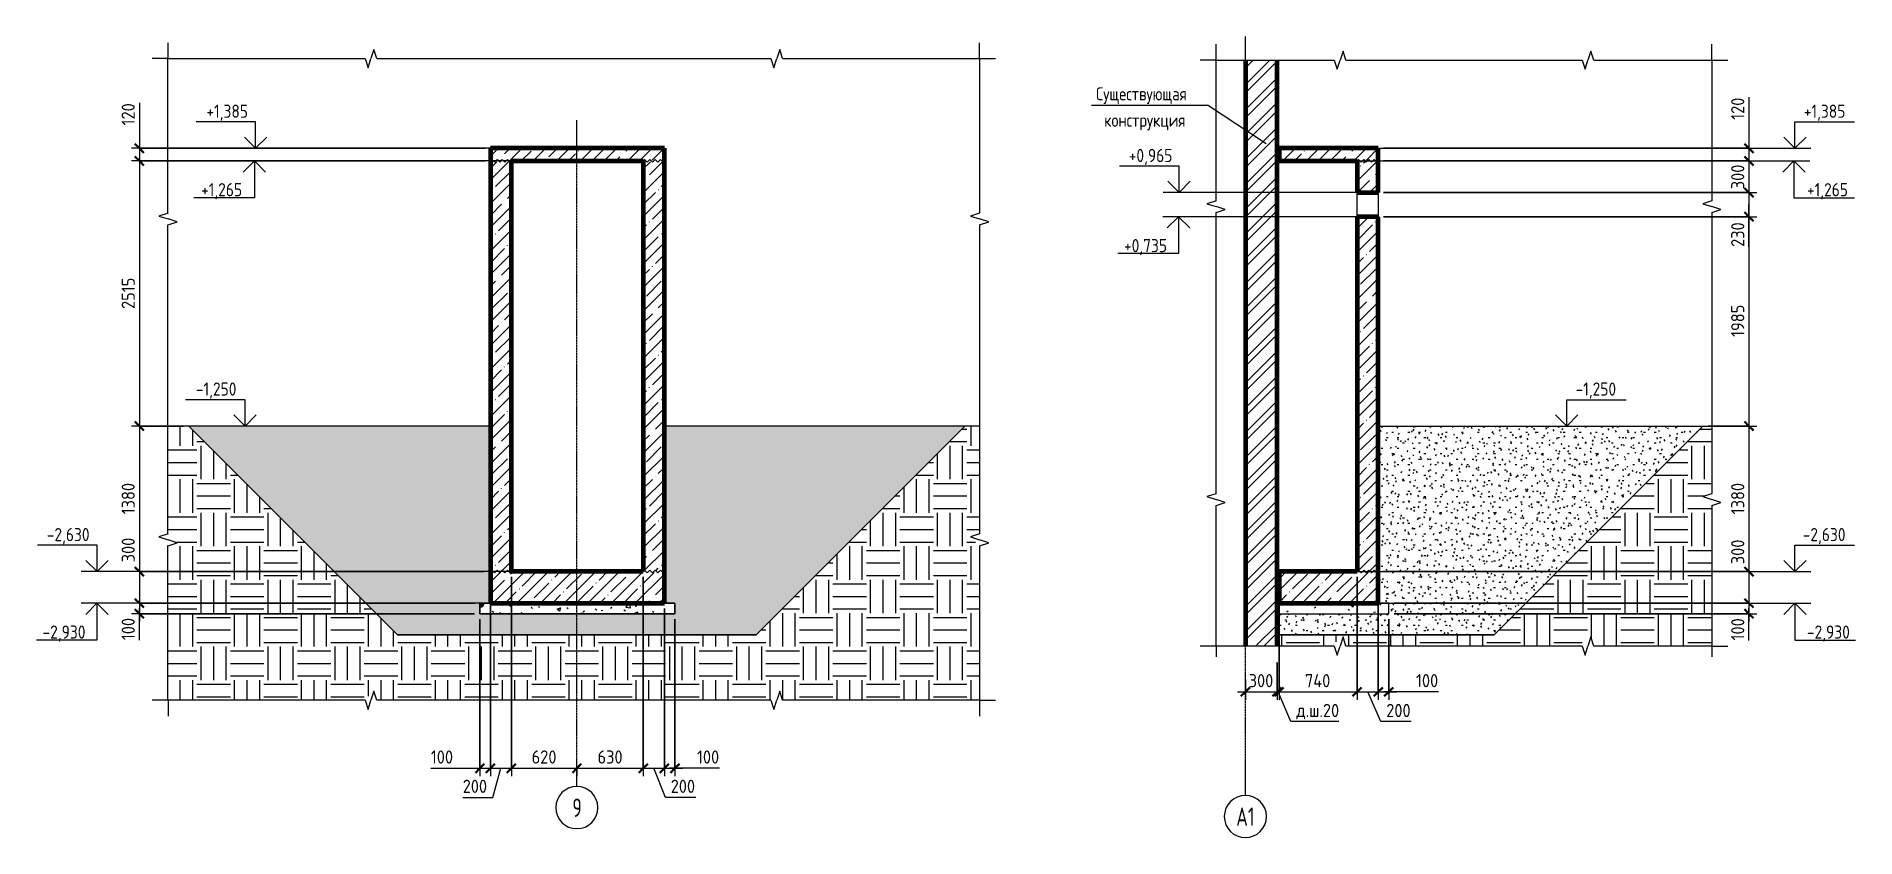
# Model space of a CAD drawing. Header units: millimetres. Extents: x 30199 to 69236, y -5153 to 33423.
# Drawn here: x 35427 to 52683, y -5153 to 2445 of the extents above; entities that cross this region are included whole.
import ezdxf

# ---------------------------------------------------------------- set-up
doc = ezdxf.new("R2010")
doc.units = ezdxf.units.MM
doc.linetypes.add('02 Штрихпунктирная _20 мм_', pattern=[25, 20, -2.5, 0, -2.5])
for name, color, linetype, lineweight in [('AA_Dim', 7, 'Continuous', 9), ('AA_Dim-50', 7, 'Continuous', 9), ('AA_Linii', 7, 'Continuous', 9), ('AA_Oformlenie', 7, 'Continuous', 9), ('AA_Vinoska', 7, 'Continuous', 9), ('AA_Visotnaya otmetka', 7, 'Continuous', 9), ('AF_Okno', 7, 'Continuous', 20), ('AF_Perekritie', 7, 'Continuous', 60), ('AF_Perekritie_Опалубка', 253, 'Continuous', 20), ('AF_Pokritie', 7, 'Continuous', 9), ('AF_Stena', 7, 'Continuous', 60), ('AF_Stena_Опалубка', 253, 'Continuous', 20), ('KR_Fundament', 7, 'Continuous', 20), ('Оси', 7, 'Continuous', 9)]:
    doc.layers.add(name, color=color, linetype=linetype, lineweight=lineweight)
doc.styles.add('GOST Common_1', font='GOST Common.ttf', dxfattribs={"width": 0.85, "height": 125})
doc.styles.add('ISOCPEUR_5', font='isocpeur.ttf', dxfattribs={"width": 0.7, "height": 175})
doc.styles.add('ISOCPEUR_6', font='isocpeur.ttf', dxfattribs={"width": 0.85, "height": 125})
doc.styles.add('ISOCPEUR_7', font='isocpeur.ttf', dxfattribs={"width": 0.9, "height": 125})
doc.dimstyles.new('00_Точн_3_знака__прозр__2', dxfattribs={"dimscale": 304.8, "dimtxt": 124.497647, "dimasz": 0.278871, "dimexe": 0.246063, "dimexo": 0.164042, "dimgap": 0.016404, "dimtad": 1, "dimdec": 3, "dimrnd": 0.001, "dimdsep": 46, "dimtxsty": 'ISOCPEUR_7', "dimblk1": 'OBLIQUE', "dimblk2": 'OBLIQUE', "dimsah": 1, "dimcen": 0.09, "dimdle": 0.246063, "dimazin": 0, "dimtfac": 1, "dimtdec": 4, "dimtix": 1, "dimtmove": 1, "dimatfit": 3, "dimfxl": 1, "dimtvp": 1, "dimtolj": 1, "dimtzin": 0, "dimlwd": 18, "dimlwe": 18, "dimarcsym": 2})
doc.dimstyles.new('00_Точн_3_знака__прозр__3', dxfattribs={"dimscale": 304.8, "dimtxt": 124.497647, "dimasz": 0.278871, "dimexe": 0.246063, "dimexo": 0.164042, "dimgap": 0.016404, "dimtad": 1, "dimdec": 3, "dimrnd": 0.001, "dimdsep": 46, "dimtxsty": 'ISOCPEUR_7', "dimblk1": 'OBLIQUE', "dimblk2": 'OBLIQUE', "dimsah": 1, "dimcen": 0.09, "dimdle": 0.246063, "dimazin": 0, "dimtfac": 1, "dimtdec": 4, "dimtix": 1, "dimtmove": 0, "dimatfit": 3, "dimfxl": 1, "dimtvp": 1, "dimtolj": 1, "dimtzin": 0, "dimlwd": 18, "dimlwe": 18, "dimarcsym": 2})
pattern_1 = [(45, (37902.39, 825), (-112.253, 112.253), []), (45, (38014.64, 825), (-112.253, 112.253), [198.438, -39.688, 1.676, -38.011])]
pattern_2 = [(45, (49503.14, 825), (-112.253, 112.253), []), (45, (49615.39, 825), (-112.253, 112.253), [198.438, -39.688, 1.676, -38.011])]

msp = doc.modelspace()

# ---------------------------------------------------------------- texts
at = {"layer": 'AA_Vinoska', "char_height": 125, "attachment_point": 1, "style": 'GOST Common_1'}
for s, insert, width in [('Существующая', (45478.5673, 1963.1534), 1219.767531), ('конструкция', (45555.9173, 1713.1534), 1032.373078)]:
    msp.add_mtext(s, dxfattribs=dict(at, insert=insert, width=width))
at = {"layer": 'AA_Visotnaya otmetka', "char_height": 125, "attachment_point": 1, "line_spacing_factor": 1.149209, "style": 'ISOCPEUR_6'}
for s, insert, width in [('+1,385', (37040.3239, 1798.307), 458.61918), ('+1,385', (52191.6597, 1798.307), 458.61918), ('+0,965', (45788.7517, 1378.3066), 484.01503), ('+1,265', (36989.8584, 1053.8884), 458.61918), ('+1,265', (52221.6483, 1053.8884), 458.61918), ('+0,735', (45743.6951, 523.888), 484.01503), ('-1,250', (36940.2695, -836.693), 458.61918), ('-1,250', (50026.5271, -836.693), 458.61918), ('-2,630', (35526.0569, -2216.693), 484.01503), ('-2,630', (52181.0781, -2216.693), 484.01503), ('-2,930', (35485.7089, -3141.1116), 484.01503), ('-2,930', (52221.0781, -3141.1116), 484.01503)]:
    msp.add_mtext(s, dxfattribs=dict(at, insert=insert, width=width))
at = {"layer": 'Оси', "char_height": 175, "attachment_point": 1, "style": 'ISOCPEUR_5'}
for s, insert, width in [('\\fISOCPEUR|b0|i0|c204|p34|;\\W.7;9', (40510.7661, -4782.135), 103.818531), ('\\fISOCPEUR|b0|i0|c204|p34|;\\W.7;А', (46807.8911, -4866.676), 134.6835), ('\\fISOCPEUR|b0|i0|c204|p34|;\\W.7;1', (46919.0161, -4866.676), 75.759469)]:
    msp.add_mtext(s, dxfattribs=dict(at, insert=insert, width=width))

# ---------------------------------------------------------------- blocks, each defined once
blk = doc.blocks.new('Последовательность узлов - 3мм масшт20 маскировка-904226-1-1 Опалубка')
at = {"layer": 'AA_Oformlenie'}
for p, q in [((32635, 1265), (32648, 1277)), ((32673, 1252), (32648, 1277)), ((32685, 1265), (32673, 1252)), ((32685, 1265), (32698, 1277)), ((32723, 1252), (32698, 1277)), ((32735, 1265), (32723, 1252)), ((32735, 1265), (32748, 1277)), ((32773, 1252), (32748, 1277)), ((32785, 1265), (32773, 1252)), ((32785, 1265), (32798, 1277)), ((32823, 1252), (32798, 1277)), ((32835, 1265), (32823, 1252))]:
    blk.add_line(p, q, dxfattribs=at)
blk = doc.blocks.new('011_Прямоугольник обрыва _ЭлУзла_ - 011_Прямоугольник обрыва _ЭлУзла_-4150261-1-1 Опалубка')
at = {"layer": 'AA_Oformlenie'}
for p, q in [((28127, 770), (28127, 2235)), ((28127, 2235), (29997, 2235)), ((30108, 2235), (33846, 2235)), ((33957, 2235), (35825, 2235)), ((35825, 2235), (35825, 770)), ((28127, -2273), (28127, 659)), ((35825, 659), (35825, -2273)), ((28127, -3851), (28127, -2384)), ((35825, -2384), (35825, -3851)), ((29997, -3851), (28127, -3851)), ((33846, -3851), (30108, -3851)), ((35825, -3851), (33957, -3851))]:
    blk.add_line(p, q, dxfattribs=at)
blk = doc.blocks.new('231_Отверстие прямоугольное в стене _Окно_Стена_ - Отверстие прямоугольное с обрамлением-4175905-2-2 Опалубка')
at = {"layer": 'AF_Okno', "lineweight": 9}
for p, q in [((32205, 919), (32205, 935)), ((32205, 735), (32205, 919)), ((32405, 947), (32405, 965))]:
    blk.add_line(p, q, dxfattribs=at)
blk = doc.blocks.new('Последовательность узлов - 3мм масшт20 маскировка-904226-2-2 Опалубка')
at = {"layer": 'AA_Oformlenie'}
for p, q in [((32205, 1265), (32217, 1277)), ((32217, 1277), (32242, 1252)), ((32255, 1265), (32242, 1252)), ((32255, 1265), (32267, 1277)), ((32267, 1277), (32292, 1252)), ((32305, 1265), (32292, 1252)), ((32305, 1265), (32317, 1277)), ((32317, 1277), (32342, 1252)), ((32355, 1265), (32342, 1252)), ((32355, 1265), (32367, 1277)), ((32367, 1277), (32392, 1252)), ((32405, 1265), (32392, 1252))]:
    blk.add_line(p, q, dxfattribs=at)
blk = doc.blocks.new('011_Прямоугольник обрыва _ЭлУзла_ - 011_Прямоугольник обрыва _ЭлУзла_-4161159-2-2 Опалубка')
at = {"layer": 'AA_Oformlenie'}
for p, q in [((30867, 887), (30867, 2220)), ((30867, 2220), (31988, 2220)), ((32099, 2220), (34339, 2220)), ((34450, 2220), (35569, 2220)), ((35569, 2220), (35569, 887)), ((30867, -1891), (30867, 776)), ((35569, 776), (35569, -1891)), ((30867, -3337), (30867, -2003)), ((35569, -2003), (35569, -3337)), ((31988, -3337), (30867, -3337)), ((34339, -3337), (32099, -3337)), ((35569, -3337), (34450, -3337))]:
    blk.add_line(p, q, dxfattribs=at)
blk = doc.blocks.new('Ось сетки - d_4мм-2765513-1-1 Опалубка')
at = {"layer": 'Оси'}
for start, end in [(0, 180), (0, 180), (180, 360), (180, 360)]:
    blk.add_arc((32005, -4868), 200, start, end, dxfattribs=at)
blk = doc.blocks.new('Высотные отметки - Стрелка вверх-400292-1-1 Опалубка')
at = {"layer": 'AA_Vinoska'}
for p, q in [((28858, -1000), (28293, -1000)), ((28858, -1250), (28858, -1000)), ((28858, -1250), (28752, -1144)), ((28858, -1250), (28964, -1144)), ((29008, -1250), (28708, -1250))]:
    blk.add_line(p, q, dxfattribs=at)
blk = doc.blocks.new('DIMBLOCK23-1-1 Опалубка')
at = {"layer": 'AA_Dim-50', "lineweight": 18}
for p, q in [((36404, 1816), (36404, 1551)), ((39684, 1385), (36329, 1385)), ((36404, 1551), (36404, 1325)), ((36404, 1460), (36404, 1265)), ((36404, 1385), (39684, 1385)), ((39684, 1265), (36329, 1265)), ((36404, 1265), (39684, 1265))]:
    blk.add_line(p, q, dxfattribs=at)
at = {"layer": 'AA_Dim-50', "lineweight": 30}
for p, q in [((36404, 1385), (36361, 1427)), ((36404, 1385), (36446, 1342)), ((36404, 1265), (36361, 1307)), ((36404, 1265), (36446, 1222))]:
    blk.add_line(p, q, dxfattribs=at)
at = {"layer": 'AA_Dim-50', "color": 0, "lineweight": 18, "insert": (36236, 1601), "char_height": 125, "width": 258.57, "attachment_point": 1, "rotation": 90, "line_spacing_factor": 1.149209, "style": 'ISOCPEUR_7'}
blk.add_mtext('120', dxfattribs=at)
blk = doc.blocks.new('_Oblique')
at = {"color": 0, "linetype": 'ByBlock', "lineweight": -2}
blk.add_line((-0.5, -0.5), (0.5, 0.5), dxfattribs=at)
blk = doc.blocks.new('DIMBLOCK24-1-1 Опалубка')
at = {"layer": 'AA_Dim-50', "lineweight": 18}
for p, q in [((39684, 1265), (36329, 1265)), ((36404, 1265), (36404, -1250)), ((36404, 1265), (39684, 1265)), ((36824, -1250), (36329, -1250)), ((36404, -1250), (36824, -1250))]:
    blk.add_line(p, q, dxfattribs=at)
at = {"layer": 'AA_Dim-50', "lineweight": 30}
for p, q in [((36404, 1265), (36361, 1307)), ((36404, 1265), (36446, 1222)), ((36404, -1250), (36361, -1208)), ((36404, -1250), (36446, -1293))]:
    blk.add_line(p, q, dxfattribs=at)
at = {"layer": 'AA_Dim-50', "color": 0, "lineweight": 18, "insert": (36236, -140), "char_height": 125, "width": 353.38, "attachment_point": 1, "rotation": 90, "line_spacing_factor": 1.149209, "style": 'ISOCPEUR_7'}
blk.add_mtext('2515', dxfattribs=at)
blk = doc.blocks.new('DIMBLOCK25-1-1 Опалубка')
at = {"layer": 'AA_Dim-50', "lineweight": 30}
for p, q in [((36404, -1250), (36361, -1208)), ((36404, -1250), (36446, -1293)), ((36404, -2630), (36361, -2588)), ((36404, -2630), (36446, -2673))]:
    blk.add_line(p, q, dxfattribs=at)
at = {"layer": 'AA_Dim-50', "lineweight": 18}
for p, q in [((36824, -1250), (36329, -1250)), ((36404, -1250), (36404, -2630)), ((36404, -1250), (36824, -1250)), ((39670, -2630), (36329, -2630)), ((36404, -2630), (39670, -2630))]:
    blk.add_line(p, q, dxfattribs=at)
at = {"layer": 'AA_Dim-50', "color": 0, "lineweight": 18, "insert": (36236, -2087), "char_height": 125, "width": 353.38, "attachment_point": 1, "rotation": 90, "line_spacing_factor": 1.149209, "style": 'ISOCPEUR_7'}
blk.add_mtext('1380', dxfattribs=at)
blk = doc.blocks.new('DIMBLOCK26-1-1 Опалубка')
at = {"layer": 'AA_Dim-50', "lineweight": 18}
for p, q in [((36404, -2305), (36404, -2592)), ((39670, -2630), (36329, -2630)), ((36404, -2592), (36404, -2780)), ((36404, -2630), (36404, -2930)), ((36404, -2630), (39670, -2630)), ((39584, -2930), (36329, -2930)), ((36404, -2930), (39584, -2930))]:
    blk.add_line(p, q, dxfattribs=at)
at = {"layer": 'AA_Dim-50', "lineweight": 30}
for p, q in [((36404, -2630), (36361, -2588)), ((36404, -2630), (36446, -2673)), ((36404, -2930), (36361, -2888)), ((36404, -2930), (36446, -2972))]:
    blk.add_line(p, q, dxfattribs=at)
at = {"layer": 'AA_Dim-50', "color": 0, "lineweight": 18, "insert": (36236, -2542), "char_height": 125, "width": 284.43, "attachment_point": 1, "rotation": 90, "line_spacing_factor": 1.149209, "style": 'ISOCPEUR_7'}
blk.add_mtext('300', dxfattribs=at)
blk = doc.blocks.new('DIMBLOCK27-1-1 Опалубка')
at = {"layer": 'AA_Dim-50', "lineweight": 18}
for p, q in [((39584, -2930), (36329, -2930)), ((36404, -2930), (36404, -3105)), ((36404, -2930), (39584, -2930)), ((39584, -3030), (36329, -3030)), ((36404, -3015), (36404, -2980)), ((36404, -3280), (36404, -3015)), ((36404, -3030), (39584, -3030))]:
    blk.add_line(p, q, dxfattribs=at)
at = {"layer": 'AA_Dim-50', "lineweight": 30}
for p, q in [((36404, -2930), (36361, -2888)), ((36404, -2930), (36446, -2972)), ((36404, -3030), (36361, -2988)), ((36404, -3030), (36446, -3072))]:
    blk.add_line(p, q, dxfattribs=at)
at = {"layer": 'AA_Dim-50', "color": 0, "lineweight": 18, "insert": (36236, -3280), "char_height": 125, "width": 258.57, "attachment_point": 1, "rotation": 90, "line_spacing_factor": 1.149209, "style": 'ISOCPEUR_7'}
blk.add_mtext('100', dxfattribs=at)
blk = doc.blocks.new('DIMBLOCK28-1-1 Опалубка')
at = {"layer": 'AA_Dim-50', "lineweight": 18}
for p, q in [((39734, -2680), (39734, -4570)), ((39734, -4495), (39734, -2680)), ((39634, -3080), (39634, -4570)), ((39634, -4495), (39634, -3080)), ((39169, -4495), (39435, -4495)), ((39435, -4495), (39684, -4495)), ((39559, -4495), (39734, -4495))]:
    blk.add_line(p, q, dxfattribs=at)
at = {"layer": 'AA_Dim-50', "lineweight": 30}
for p, q in [((39634, -4495), (39676, -4452)), ((39734, -4495), (39776, -4452)), ((39634, -4495), (39591, -4537)), ((39734, -4495), (39691, -4537))]:
    blk.add_line(p, q, dxfattribs=at)
at = {"layer": 'AA_Dim-50', "color": 0, "lineweight": 18, "insert": (39169, -4326), "char_height": 125, "width": 258.57, "attachment_point": 1, "line_spacing_factor": 1.149209, "style": 'ISOCPEUR_7'}
blk.add_mtext('100', dxfattribs=at)
blk = doc.blocks.new('DIMBLOCK29-1-1 Опалубка')
at = {"layer": 'AA_Dim-50', "lineweight": 18}
for p, q in [((39734, -2680), (39734, -4570)), ((39734, -4495), (39734, -2680)), ((39934, -2680), (39934, -4570)), ((39934, -4495), (39934, -2680)), ((39734, -4495), (39934, -4495)), ((39758, -4772), (39834, -4495)), ((39471, -4772), (39758, -4772))]:
    blk.add_line(p, q, dxfattribs=at)
at = {"layer": 'AA_Dim-50', "lineweight": 30}
for p, q in [((39734, -4495), (39776, -4452)), ((39934, -4495), (39976, -4452)), ((39734, -4495), (39691, -4537)), ((39934, -4495), (39891, -4537))]:
    blk.add_line(p, q, dxfattribs=at)
at = {"layer": 'AA_Dim-50', "color": 0, "lineweight": 18, "insert": (39471, -4604), "char_height": 125, "width": 284.43, "attachment_point": 1, "line_spacing_factor": 1.149209, "style": 'ISOCPEUR_7'}
blk.add_mtext('200', dxfattribs=at)
blk = doc.blocks.new('DIMBLOCK30-1-1 Опалубка')
at = {"layer": 'AA_Dim-50', "lineweight": 18}
for p, q in [((39934, -2680), (39934, -4570)), ((39934, -4495), (39934, -2680)), ((40554, -4485), (40554, -4570)), ((40554, -4495), (40554, -4485)), ((39934, -4495), (40554, -4495))]:
    blk.add_line(p, q, dxfattribs=at)
at = {"layer": 'AA_Dim-50', "lineweight": 30}
for p, q in [((39934, -4495), (39976, -4452)), ((40554, -4495), (40596, -4452)), ((39934, -4495), (39891, -4537)), ((40554, -4495), (40511, -4537))]:
    blk.add_line(p, q, dxfattribs=at)
at = {"layer": 'AA_Dim-50', "color": 0, "lineweight": 18, "insert": (40125, -4326), "char_height": 125, "width": 284.43, "attachment_point": 1, "line_spacing_factor": 1.149209, "style": 'ISOCPEUR_7'}
blk.add_mtext('620', dxfattribs=at)
blk = doc.blocks.new('DIMBLOCK31-1-1 Опалубка')
at = {"layer": 'AA_Dim-50', "lineweight": 18}
for p, q in [((41184, -2680), (41184, -4570)), ((41184, -4495), (41184, -2680)), ((40554, -4485), (40554, -4570)), ((40554, -4495), (40554, -4485)), ((40554, -4495), (41184, -4495))]:
    blk.add_line(p, q, dxfattribs=at)
at = {"layer": 'AA_Dim-50', "lineweight": 30}
for p, q in [((40554, -4495), (40596, -4452)), ((41184, -4495), (41226, -4452)), ((40554, -4495), (40511, -4537)), ((41184, -4495), (41141, -4537))]:
    blk.add_line(p, q, dxfattribs=at)
at = {"layer": 'AA_Dim-50', "color": 0, "lineweight": 18, "insert": (40750, -4326), "char_height": 125, "width": 284.43, "attachment_point": 1, "line_spacing_factor": 1.149209, "style": 'ISOCPEUR_7'}
blk.add_mtext('630', dxfattribs=at)
blk = doc.blocks.new('DIMBLOCK32-1-1 Опалубка')
at = {"layer": 'AA_Dim-50', "lineweight": 18}
for p, q in [((41184, -2680), (41184, -4570)), ((41184, -4495), (41184, -2680)), ((41384, -2980), (41384, -4570)), ((41384, -4495), (41384, -2980)), ((41184, -4495), (41384, -4495)), ((41394, -4772), (41284, -4495)), ((41681, -4772), (41394, -4772))]:
    blk.add_line(p, q, dxfattribs=at)
at = {"layer": 'AA_Dim-50', "lineweight": 30}
for p, q in [((41184, -4495), (41226, -4452)), ((41384, -4495), (41426, -4452)), ((41184, -4495), (41141, -4537)), ((41384, -4495), (41341, -4537))]:
    blk.add_line(p, q, dxfattribs=at)
at = {"layer": 'AA_Dim-50', "color": 0, "lineweight": 18, "insert": (41444, -4604), "char_height": 125, "width": 284.43, "attachment_point": 1, "line_spacing_factor": 1.149209, "style": 'ISOCPEUR_7'}
blk.add_mtext('200', dxfattribs=at)
blk = doc.blocks.new('DIMBLOCK33-1-1 Опалубка')
at = {"layer": 'AA_Dim-50', "lineweight": 18}
for p, q in [((41384, -2980), (41384, -4570)), ((41384, -4495), (41384, -2980)), ((41484, -3080), (41484, -4570)), ((41484, -4495), (41484, -3080)), ((41384, -4495), (41559, -4495)), ((41643, -4495), (41434, -4495)), ((41908, -4495), (41643, -4495))]:
    blk.add_line(p, q, dxfattribs=at)
at = {"layer": 'AA_Dim-50', "lineweight": 30}
for p, q in [((41384, -4495), (41426, -4452)), ((41484, -4495), (41526, -4452)), ((41384, -4495), (41341, -4537)), ((41484, -4495), (41441, -4537))]:
    blk.add_line(p, q, dxfattribs=at)
at = {"layer": 'AA_Dim-50', "color": 0, "lineweight": 18, "insert": (41693, -4326), "char_height": 125, "width": 258.57, "attachment_point": 1, "line_spacing_factor": 1.149209, "style": 'ISOCPEUR_7'}
blk.add_mtext('100', dxfattribs=at)
blk = doc.blocks.new('Высотные отметки - Стрелка вниз высокая-400290-1-1 Опалубка')
at = {"layer": 'AA_Vinoska'}
for p, q in [((29097, 1265), (28797, 1265)), ((28947, 1265), (28841, 1159)), ((28947, 1265), (28947, 915)), ((28947, 1265), (29053, 1159)), ((28947, 915), (28372, 915))]:
    blk.add_line(p, q, dxfattribs=at)
blk = doc.blocks.new('Ось сетки - d_4мм-2765513-2-2 Опалубка')
at = {"layer": 'Оси'}
for start, end in [(0, 180), (0, 180), (180, 360), (180, 360)]:
    blk.add_arc((31145, -4953), 200, start, end, dxfattribs=at)
blk = doc.blocks.new('DIMBLOCK34-2-2 Опалубка')
at = {"layer": 'AA_Dim-50', "lineweight": 18}
for p, q in [((51670, 1870), (51670, 1604)), ((51670, 1604), (51670, 1325)), ((48205, 1385), (51745, 1385)), ((51670, 1385), (48205, 1385)), ((51670, 1460), (51670, 1265)), ((48205, 1265), (51745, 1265)), ((51670, 1265), (48205, 1265))]:
    blk.add_line(p, q, dxfattribs=at)
at = {"layer": 'AA_Dim-50', "lineweight": 30}
for p, q in [((51670, 1385), (51628, 1427)), ((51670, 1385), (51713, 1342)), ((51670, 1265), (51628, 1307)), ((51670, 1265), (51713, 1222))]:
    blk.add_line(p, q, dxfattribs=at)
at = {"layer": 'AA_Dim-50', "color": 0, "lineweight": 18, "insert": (51502, 1654), "char_height": 125, "width": 258.57, "attachment_point": 1, "rotation": 90, "line_spacing_factor": 1.149209, "style": 'ISOCPEUR_7'}
blk.add_mtext('120', dxfattribs=at)
blk = doc.blocks.new('DIMBLOCK35-2-2 Опалубка')
at = {"layer": 'AA_Dim-50', "lineweight": 18}
for p, q in [((48205, 1265), (51745, 1265)), ((51670, 1265), (48205, 1265)), ((51670, 1265), (51670, 965)), ((48205, 965), (51745, 965)), ((51670, 965), (48205, 965))]:
    blk.add_line(p, q, dxfattribs=at)
at = {"layer": 'AA_Dim-50', "lineweight": 30}
for p, q in [((51670, 1265), (51628, 1307)), ((51670, 1265), (51713, 1222)), ((51670, 965), (51628, 1007)), ((51670, 965), (51713, 922))]:
    blk.add_line(p, q, dxfattribs=at)
at = {"layer": 'AA_Dim-50', "color": 0, "lineweight": 18, "insert": (51502, 996), "char_height": 125, "width": 284.43, "attachment_point": 1, "rotation": 90, "line_spacing_factor": 1.149209, "style": 'ISOCPEUR_7'}
blk.add_mtext('300', dxfattribs=at)
blk = doc.blocks.new('DIMBLOCK36-2-2 Опалубка')
at = {"layer": 'AA_Dim-50', "lineweight": 18}
for p, q in [((48205, 965), (51745, 965)), ((51670, 965), (48205, 965)), ((51670, 965), (51670, 735)), ((48205, 735), (51745, 735)), ((51670, 735), (48205, 735)), ((51670, 736), (51670, 850)), ((51670, 449), (51670, 736))]:
    blk.add_line(p, q, dxfattribs=at)
at = {"layer": 'AA_Dim-50', "lineweight": 30}
for p, q in [((51670, 965), (51628, 1007)), ((51670, 965), (51713, 922)), ((51670, 735), (51628, 777)), ((51670, 735), (51713, 692))]:
    blk.add_line(p, q, dxfattribs=at)
at = {"layer": 'AA_Dim-50', "color": 0, "lineweight": 18, "insert": (51502, 449), "char_height": 125, "width": 284.43, "attachment_point": 1, "rotation": 90, "line_spacing_factor": 1.149209, "style": 'ISOCPEUR_7'}
blk.add_mtext('230', dxfattribs=at)
blk = doc.blocks.new('DIMBLOCK37-2-2 Опалубка')
at = {"layer": 'AA_Dim-50', "lineweight": 18}
for p, q in [((48205, 735), (51745, 735)), ((51670, 735), (48205, 735)), ((51670, 735), (51670, -1250)), ((51285, -1250), (51745, -1250)), ((51670, -1250), (51285, -1250))]:
    blk.add_line(p, q, dxfattribs=at)
at = {"layer": 'AA_Dim-50', "lineweight": 30}
for p, q in [((51670, 735), (51628, 777)), ((51670, 735), (51713, 692)), ((51670, -1250), (51628, -1208)), ((51670, -1250), (51713, -1293))]:
    blk.add_line(p, q, dxfattribs=at)
at = {"layer": 'AA_Dim-50', "color": 0, "lineweight": 18, "insert": (51502, -405), "char_height": 125, "width": 353.38, "attachment_point": 1, "rotation": 90, "line_spacing_factor": 1.149209, "style": 'ISOCPEUR_7'}
blk.add_mtext('1985', dxfattribs=at)
blk = doc.blocks.new('DIMBLOCK38-2-2 Опалубка')
at = {"layer": 'AA_Dim-50', "lineweight": 30}
for p, q in [((51670, -1250), (51628, -1208)), ((51670, -1250), (51713, -1293)), ((51670, -2630), (51628, -2588)), ((51670, -2630), (51713, -2673))]:
    blk.add_line(p, q, dxfattribs=at)
at = {"layer": 'AA_Dim-50', "lineweight": 18}
for p, q in [((51285, -1250), (51745, -1250)), ((51670, -1250), (51285, -1250)), ((51670, -1250), (51670, -2630)), ((48205, -2630), (51745, -2630)), ((51670, -2630), (48205, -2630))]:
    blk.add_line(p, q, dxfattribs=at)
at = {"layer": 'AA_Dim-50', "color": 0, "lineweight": 18, "insert": (51502, -2087), "char_height": 125, "width": 353.38, "attachment_point": 1, "rotation": 90, "line_spacing_factor": 1.149209, "style": 'ISOCPEUR_7'}
blk.add_mtext('1380', dxfattribs=at)
blk = doc.blocks.new('DIMBLOCK39-2-2 Опалубка')
at = {"layer": 'AA_Dim-50', "lineweight": 18}
for p, q in [((51670, -2323), (51670, -2610)), ((48205, -2630), (51745, -2630)), ((51670, -2630), (48205, -2630)), ((51670, -2610), (51670, -2780)), ((51670, -2630), (51670, -2930)), ((48305, -2930), (51745, -2930)), ((51670, -2930), (48305, -2930))]:
    blk.add_line(p, q, dxfattribs=at)
at = {"layer": 'AA_Dim-50', "lineweight": 30}
for p, q in [((51670, -2630), (51628, -2588)), ((51670, -2630), (51713, -2673)), ((51670, -2930), (51628, -2888)), ((51670, -2930), (51713, -2972))]:
    blk.add_line(p, q, dxfattribs=at)
at = {"layer": 'AA_Dim-50', "color": 0, "lineweight": 18, "insert": (51502, -2560), "char_height": 125, "width": 284.43, "attachment_point": 1, "rotation": 90, "line_spacing_factor": 1.149209, "style": 'ISOCPEUR_7'}
blk.add_mtext('300', dxfattribs=at)
blk = doc.blocks.new('DIMBLOCK40-2-2 Опалубка')
at = {"layer": 'AA_Dim-50', "lineweight": 18}
for p, q in [((48305, -2930), (51745, -2930)), ((51670, -2930), (48305, -2930)), ((51670, -2930), (51670, -3105)), ((48305, -3030), (51745, -3030)), ((51670, -3030), (48305, -3030)), ((51670, -3017), (51670, -2980)), ((51670, -3283), (51670, -3017))]:
    blk.add_line(p, q, dxfattribs=at)
at = {"layer": 'AA_Dim-50', "lineweight": 30}
for p, q in [((51670, -2930), (51628, -2888)), ((51670, -2930), (51713, -2972)), ((51670, -3030), (51628, -2988)), ((51670, -3030), (51713, -3072))]:
    blk.add_line(p, q, dxfattribs=at)
at = {"layer": 'AA_Dim-50', "color": 0, "lineweight": 18, "insert": (51502, -3283), "char_height": 125, "width": 258.57, "attachment_point": 1, "rotation": 90, "line_spacing_factor": 1.149209, "style": 'ISOCPEUR_7'}
blk.add_mtext('100', dxfattribs=at)
blk = doc.blocks.new('010_Текст с выноской - Текст 2 строки-4027658-2-2 Опалубка')
at = {"layer": 'AA_Vinoska'}
blk.add_line((29684, 1794), (30784, 1794), dxfattribs=at)
blk = doc.blocks.new('DIMBLOCK41-2-2 Опалубка')
at = {"layer": 'AA_Dim-50', "lineweight": 18}
for p, q in [((47195, -3771), (47195, -3488)), ((47195, -3498), (47195, -3846)), ((46820, -3771), (47195, -3771)), ((46895, -3655), (46895, -3846)), ((46895, -3771), (46895, -3655))]:
    blk.add_line(p, q, dxfattribs=at)
at = {"layer": 'AA_Dim-50', "lineweight": 30}
for p, q in [((46895, -3771), (46852, -3813)), ((46895, -3771), (46937, -3728)), ((47195, -3771), (47152, -3813)), ((47195, -3771), (47237, -3728))]:
    blk.add_line(p, q, dxfattribs=at)
at = {"layer": 'AA_Dim-50', "color": 0, "lineweight": 18, "insert": (46926, -3602), "char_height": 125, "width": 284.43, "attachment_point": 1, "line_spacing_factor": 1.149209, "style": 'ISOCPEUR_7'}
blk.add_mtext('300', dxfattribs=at)
blk = doc.blocks.new('DIMBLOCK42-2-2 Опалубка')
at = {"layer": 'AA_Dim-50', "lineweight": 18}
for p, q in [((47215, -2980), (47215, -3846)), ((47215, -3771), (47215, -2980)), ((47195, -3771), (47195, -3488)), ((47195, -3498), (47195, -3846)), ((47195, -3771), (47215, -3771)), ((47327, -4053), (47205, -3771)), ((47782, -4053), (47327, -4053))]:
    blk.add_line(p, q, dxfattribs=at)
at = {"layer": 'AA_Dim-50', "lineweight": 30}
for p, q in [((47195, -3771), (47152, -3813)), ((47215, -3771), (47172, -3813)), ((47195, -3771), (47237, -3728)), ((47215, -3771), (47257, -3728))]:
    blk.add_line(p, q, dxfattribs=at)
at = {"layer": 'AA_Dim-50', "color": 0, "lineweight": 18, "insert": (47377, -3885), "char_height": 125, "width": 485.54, "attachment_point": 1, "line_spacing_factor": 1.149209, "style": 'ISOCPEUR_7'}
blk.add_mtext('д.ш.20', dxfattribs=at)
blk = doc.blocks.new('DIMBLOCK43-2-2 Опалубка')
at = {"layer": 'AA_Dim-50', "lineweight": 18}
for p, q in [((47955, -2680), (47955, -3846)), ((47955, -3771), (47955, -2680)), ((47215, -2980), (47215, -3846)), ((47215, -3771), (47215, -2980)), ((47215, -3771), (47955, -3771))]:
    blk.add_line(p, q, dxfattribs=at)
at = {"layer": 'AA_Dim-50', "lineweight": 30}
for p, q in [((47215, -3771), (47172, -3813)), ((47215, -3771), (47257, -3728)), ((47955, -3771), (47912, -3813)), ((47955, -3771), (47997, -3728))]:
    blk.add_line(p, q, dxfattribs=at)
at = {"layer": 'AA_Dim-50', "color": 0, "lineweight": 18, "insert": (47460, -3602), "char_height": 125, "width": 298.79, "attachment_point": 1, "line_spacing_factor": 1.149209, "style": 'ISOCPEUR_7'}
blk.add_mtext('740', dxfattribs=at)
blk = doc.blocks.new('DIMBLOCK44-2-2 Опалубка')
at = {"layer": 'AA_Dim-50', "lineweight": 18}
for p, q in [((47955, -2680), (47955, -3846)), ((47955, -3771), (47955, -2680)), ((48155, -2680), (48155, -3846)), ((48155, -3771), (48155, -2680)), ((47955, -3771), (48155, -3771)), ((48181, -4053), (48055, -3771)), ((48468, -4053), (48181, -4053))]:
    blk.add_line(p, q, dxfattribs=at)
at = {"layer": 'AA_Dim-50', "lineweight": 30}
for p, q in [((47955, -3771), (47912, -3813)), ((47955, -3771), (47997, -3728)), ((48155, -3771), (48112, -3813)), ((48155, -3771), (48197, -3728))]:
    blk.add_line(p, q, dxfattribs=at)
at = {"layer": 'AA_Dim-50', "color": 0, "lineweight": 18, "insert": (48231, -3885), "char_height": 125, "width": 284.43, "attachment_point": 1, "line_spacing_factor": 1.149209, "style": 'ISOCPEUR_7'}
blk.add_mtext('200', dxfattribs=at)
blk = doc.blocks.new('DIMBLOCK45-2-2 Опалубка')
at = {"layer": 'AA_Dim-50', "lineweight": 18}
for p, q in [((48155, -2680), (48155, -3846)), ((48155, -3771), (48155, -2680)), ((48255, -3080), (48255, -3846)), ((48255, -3771), (48255, -3080)), ((48155, -3771), (48330, -3771)), ((48463, -3771), (48205, -3771)), ((48728, -3771), (48463, -3771))]:
    blk.add_line(p, q, dxfattribs=at)
at = {"layer": 'AA_Dim-50', "lineweight": 30}
for p, q in [((48155, -3771), (48112, -3813)), ((48155, -3771), (48197, -3728)), ((48255, -3771), (48212, -3813)), ((48255, -3771), (48297, -3728))]:
    blk.add_line(p, q, dxfattribs=at)
at = {"layer": 'AA_Dim-50', "color": 0, "lineweight": 18, "insert": (48513, -3602), "char_height": 125, "width": 258.57, "attachment_point": 1, "line_spacing_factor": 1.149209, "style": 'ISOCPEUR_7'}
blk.add_mtext('100', dxfattribs=at)
blk = doc.blocks.new('Высотные отметки - Стрелка вниз высокая-400290-2-2 Опалубка')
at = {"layer": 'AA_Vinoska'}
for p, q in [((36208, -2930), (36508, -2930)), ((36358, -2930), (36252, -3036)), ((36358, -2930), (36358, -3280)), ((36358, -2930), (36464, -3036)), ((36358, -3280), (36933, -3280))]:
    blk.add_line(p, q, dxfattribs=at)
blk = doc.blocks.new('Высотные отметки - Стрелка вверх-400292-2-2 Опалубка')
at = {"layer": 'AA_Vinoska'}
for p, q in [((36358, -2380), (36923, -2380)), ((36358, -2630), (36358, -2380)), ((36358, -2630), (36252, -2524)), ((36358, -2630), (36464, -2524)), ((36208, -2630), (36508, -2630))]:
    blk.add_line(p, q, dxfattribs=at)

# ---------------------------------------------------------------- dimensions: what is measured, and where the dimension line sits
at = {"layer": 'AA_Dim', "lineweight": 18}
for base, p1, p2, override, picture, middle in [((51670.065, 1265), (48154.7562, 1385), (48154.7562, 1265), {"dimpost": '<>', "dimfxl": 120}, 'DIMBLOCK34-2-2 Опалубка', (51585.0913, 1783.4362)), ((36403.9994, 1265), (39733.7064, 1385), (39733.7064, 1265), {"dimpost": '<>', "dimfxl": 120}, 'DIMBLOCK23-1-1 Опалубка', (36319.0258, 1729.9306)), ((51670.065, 734.9996), (48154.7562, 964.9996), (48154.7562, 734.9996), {"dimpost": '<>', "dimfxl": 230}, 'DIMBLOCK36-2-2 Опалубка', (51585.0913, 591.4542)), ((36403.9994, -2930), (39720.2461, -2630), (39633.7064, -2930), {"dimpost": '<>', "dimfxl": 312.232481}, 'DIMBLOCK26-1-1 Опалубка', (36319.0258, -2400.2685)), ((51670.065, -2930), (48154.7562, -2630), (48254.7562, -2930), {"dimpost": '<>', "dimfxl": 316.227766}, 'DIMBLOCK39-2-2 Опалубка', (51585.0913, -2418.0259)), ((36403.9994, -3030), (39633.7064, -2930), (39633.7064, -3030), {"dimpost": '<>', "dimfxl": 100}, 'DIMBLOCK27-1-1 Опалубка', (36319.0258, -3151.0553)), ((51670.065, -3030), (48254.7562, -2930), (48254.7562, -3030), {"dimpost": '<>', "dimfxl": 100}, 'DIMBLOCK40-2-2 Опалубка', (51585.0913, -3153.3918))]:
    dim = msp.add_linear_dim(base=base, p1=p1, p2=p2, angle=90, dimstyle='00_Точн_3_знака__прозр__2', override=override, dxfattribs=at)
    dim.commit()
    dim.dimension.update_dxf_attribs({"geometry": picture, "text_midpoint": middle, "dimtype": 160, "text_rotation": 90})
for base, p1, p2, override, picture, middle in [((36403.9994, -1250), (39733.7064, 1265), (36873.7064, -1250), {"dimpost": '<>', "dimfxl": 3808.520054}, 'DIMBLOCK24-1-1 Опалубка', (36336.4994, 7.5)), ((51670.065, 964.9996), (48154.7562, 1265), (48154.7562, 964.9996), {"dimpost": '<>', "dimfxl": 300.00039}, 'DIMBLOCK35-2-2 Опалубка', (51602.565, 1114.9998)), ((51670.065, -1250), (48154.7562, 734.9996), (51234.7565, -1250), {"dimpost": '<>', "dimfxl": 3664.235917}, 'DIMBLOCK37-2-2 Опалубка', (51602.565, -257.5002)), ((36403.9994, -2630), (36873.7064, -1250), (39720.2461, -2630), {"dimpost": '<>', "dimfxl": 3163.414035}, 'DIMBLOCK25-1-1 Опалубка', (36336.4994, -1940)), ((51670.065, -2630), (51234.7565, -1250), (48154.7562, -2630), {"dimpost": '<>', "dimfxl": 3375.026134}, 'DIMBLOCK38-2-2 Опалубка', (51602.565, -1940))]:
    dim = msp.add_linear_dim(base=base, p1=p1, p2=p2, angle=90, dimstyle='00_Точн_3_знака__прозр__3', override=override, dxfattribs=at)
    dim.commit()
    dim.dimension.update_dxf_attribs({"geometry": picture, "text_midpoint": middle})
for base, p1, p2, override, picture, middle in [((39733.7064, -4494.616), (39633.7064, -3030), (39733.7064, -2630), {"dimpost": '<>', "dimfxl": 412.310563}, 'DIMBLOCK28-1-1 Опалубка', (39298.5525, -4409.6424)), ((39933.7064, -4494.616), (39733.7064, -2630), (39933.7064, -2630), {"dimpost": '<>', "dimfxl": 200}, 'DIMBLOCK29-1-1 Опалубка', (39612.762, -4687.2467)), ((41383.7064, -4494.616), (41183.7064, -2630), (41383.7064, -2930), {"dimpost": '<>', "dimfxl": 360.555128}, 'DIMBLOCK32-1-1 Опалубка', (41586.3166, -4687.2467)), ((48154.7562, -3770.6423), (47954.7562, -2630), (48154.7562, -2630), {"dimpost": '<>', "dimfxl": 200}, 'DIMBLOCK44-2-2 Опалубка', (48373.1624, -3968.2046)), ((48254.7562, -3770.6423), (48154.7562, -2630), (48254.7562, -3030), {"dimpost": '<>', "dimfxl": 412.310563}, 'DIMBLOCK45-2-2 Опалубка', (48641.8466, -3685.6686)), ((41483.7064, -4494.616), (41383.7064, -2930), (41483.7064, -3030), {"dimpost": '<>', "dimfxl": 141.421356}, 'DIMBLOCK33-1-1 Опалубка', (41821.799, -4409.6424)), ((47214.7562, -3770.6423), (47194.7562, -3447.5119), (47214.7562, -2930), {"dimpost": 'д.ш.<>', "dimfxl": 517.8982}, 'DIMBLOCK42-2-2 Опалубка', (47620.0775, -3968.2046))]:
    dim = msp.add_linear_dim(base=base, p1=p1, p2=p2, dimstyle='00_Точн_3_знака__прозр__2', override=override, dxfattribs=at)
    dim.commit()
    dim.dimension.update_dxf_attribs({"geometry": picture, "text_midpoint": middle, "dimtype": 160})
for base, p1, p2, override, picture, middle in [((40553.7064, -4494.616), (39933.7064, -2630), (40553.7064, -4434.512), {"dimpost": '<>', "dimfxl": 1908.052266}, 'DIMBLOCK30-1-1 Опалубка', (40243.7064, -4427.116)), ((41183.7064, -4494.616), (40553.7064, -4434.512), (41183.7064, -2630), {"dimpost": '<>', "dimfxl": 1911.325051}, 'DIMBLOCK31-1-1 Опалубка', (40868.7064, -4427.116)), ((47954.7562, -3770.6423), (47214.7562, -2930), (47954.7562, -2630), {"dimpost": '<>', "dimfxl": 798.498591}, 'DIMBLOCK43-2-2 Опалубка', (47584.7562, -3703.1423)), ((47194.7562, -3770.6423), (46894.7565, -3604.8), (47194.7562, -3447.5119), {"dimpost": '<>', "dimfxl": 338.732071}, 'DIMBLOCK41-2-2 Опалубка', (47044.7564, -3703.1423))]:
    dim = msp.add_linear_dim(base=base, p1=p1, p2=p2, dimstyle='00_Точн_3_знака__прозр__3', override=override, dxfattribs=at)
    dim.commit()
    dim.dimension.update_dxf_attribs({"geometry": picture, "text_midpoint": middle})

# ---------------------------------------------------------------- hatches: boundary and pattern name
at = {"layer": 'AA_Oformlenie'}
h = msp.add_hatch(dxfattribs=at)
h.set_pattern_fill('FP_6', color=250, style=0, pattern_type=2)
h.set_pattern_definition([(0, (37902.4, 825), (317.5, 317.5), [317.5, -317.5]), (0, (37902.4, 944.06), (317.5, 317.5), [317.5, -317.5]), (0, (37902.4, 1063.12), (317.5, 317.5), [317.5, -317.5]), (90, (37942.08, 1102.8), (-317.5, 317.5), [317.5, -317.5]), (90, (38061.14, 1102.8), (-317.5, 317.5), [317.5, -317.5]), (90, (38180.2, 1102.8), (-317.5, 317.5), [317.5, -317.5])])
h.paths.add_polyline_path([(36685.9356, -3850.7799), (38545.4281, -3850.7799), (38545.4281, -3810.6245), (38600.4281, -3810.6245), (38600.4281, -3850.7799), (38628.5825, -3764.1298), (38656.7368, -3850.7799), (42394.2803, -3850.7799), (42394.2803, -3810.6245), (42449.2803, -3810.6245), (42449.2803, -3850.7799), (42477.4347, -3764.1298), (42505.589, -3850.7799), (44373.7064, -3850.7799), (44373.7064, -2384.335), (44333.551, -2384.335), (44333.551, -2329.335), (44373.7064, -2329.335), (44287.0563, -2301.1806), (44373.7064, -2273.0263), (44373.7064, -1250), (44233.7064, -1250), (42253.7064, -3230), (38853.7064, -3230), (36873.7064, -1250), (36676.002, -1250), (36676.002, -2273.0263), (36715.2547, -2273.0263), (36715.2547, -2329.335), (36676.002, -2329.335), (36762.6046, -2356.835), (36676.002, -2384.335), (36676.002, -3850.7799)])
h = msp.add_hatch(dxfattribs=at)
h.set_pattern_fill('FP_5', color=250, style=0, pattern_type=2)
h.set_pattern_definition([(0, (37902.39, 825), (203.2, 50.8), [16.764, -135.636, 16.764, -135.636, -812.8]), (0, (37902.39, 825), (203.2, 50.8), [-304.8, 16.764, -288.036, 16.764, -135.636, -355.6]), (0, (37902.39, 825), (203.2, 50.8), [-762, 16.764, -84.836, 16.764, -237.236]), (120, (37978.59, 850.4), (-145.5941, 150.57636), [16.764, -135.636, 16.764, -135.636, -812.8]), (120, (37978.59, 850.4), (-145.5941, 150.57636), [-304.8, 16.764, -288.036, 16.764, -135.636, -355.6]), (120, (37978.59, 850.4), (-145.5941, 150.57636), [-762, 16.764, -84.836, 16.764, -237.236]), (240, (38003.99, 952), (-57.6059, -201.37636), [16.764, -135.636, 16.764, -135.636, -812.8]), (240, (38003.99, 952), (-57.6059, -201.37636), [-304.8, 16.764, -288.036, 16.764, -135.636, -355.6]), (240, (38003.99, 952), (-57.6059, -201.37636), [-762, 16.764, -84.836, 16.764, -237.236])])
h.paths.add_polyline_path([(38853.7064, -3230), (42253.7064, -3230), (44233.7064, -1250), (41383.7064, -1250), (41383.7064, -2930), (41483.7064, -2930), (41483.7064, -3030), (39633.7064, -3030), (39633.7064, -2930), (39733.7064, -2930), (39733.7064, -1250), (36873.7064, -1250), (37489.3469, -1865.6405)])
h = msp.add_hatch(dxfattribs=at)
h.set_pattern_fill('FP_10', color=250, style=0, pattern_type=2)
h.set_pattern_definition([(0, (49503.135, 825), (203.2, 50.8), [16.764, -135.636, 16.764, -135.636, -812.8]), (0, (49503.135, 825), (203.2, 50.8), [-304.8, 16.764, -288.036, 16.764, -135.636, -355.6]), (0, (49503.135, 825), (203.2, 50.8), [-762, 16.764, -84.836, 16.764, -237.236]), (120, (49579.335, 850.4), (-145.5941, 150.57636), [16.764, -135.636, 16.764, -135.636, -812.8]), (120, (49579.335, 850.4), (-145.5941, 150.57636), [-304.8, 16.764, -288.036, 16.764, -135.636, -355.6]), (120, (49579.335, 850.4), (-145.5941, 150.57636), [-762, 16.764, -84.836, 16.764, -237.236]), (240, (49604.735, 952), (-57.6059, -201.37636), [16.764, -135.636, 16.764, -135.636, -812.8]), (240, (49604.735, 952), (-57.6059, -201.37636), [-304.8, 16.764, -288.036, 16.764, -135.636, -355.6]), (240, (49604.735, 952), (-57.6059, -201.37636), [-762, 16.764, -84.836, 16.764, -237.236])])
h.paths.add_polyline_path([(47554.7565, -3230), (49254.7565, -3230), (51234.7565, -1250), (48154.7452, -1250), (48154.7452, -2930), (48254.7452, -2930), (48254.7452, -3030), (47214.7452, -3030), (47214.7565, -3230)])
h = msp.add_hatch(dxfattribs=at)
h.set_pattern_fill('FP_11', color=250, style=0, pattern_type=2)
h.set_pattern_definition([(0, (49503.14, 825), (317.5, 317.5), [317.5, -317.5]), (0, (49503.14, 944.06), (317.5, 317.5), [317.5, -317.5]), (0, (49503.14, 1063.12), (317.5, 317.5), [317.5, -317.5]), (90, (49542.82, 1102.8), (-317.5, 317.5), [317.5, -317.5]), (90, (49661.9, 1102.8), (-317.5, 317.5), [317.5, -317.5]), (90, (49780.95, 1102.8), (-317.5, 317.5), [317.5, -317.5])])
h.paths.add_polyline_path([(48937.2169, -3336.9508), (50088.7011, -3336.9508), (50088.7011, -3296.7953), (50143.7011, -3296.7953), (50143.7011, -3336.9508), (50171.8554, -3250.3006), (50200.0097, -3336.9508), (51319.2507, -3336.9508), (51319.2507, -2002.7131), (51279.0953, -2002.7131), (51279.0953, -1947.7131), (51319.2507, -1947.7131), (51232.6006, -1919.5588), (51319.2507, -1891.4044), (51319.2507, -1250), (51234.7565, -1250), (49254.7565, -3230), (47214.7565, -3230), (47214.7565, -3336.9508), (47737.6017, -3336.9508), (47737.6017, -3296.7953), (47792.6017, -3296.7953), (47792.6017, -3336.9508), (47820.7561, -3250.3006), (47848.9104, -3336.9508)])
at = {"layer": 'AF_Perekritie', "lineweight": 9}
h = msp.add_hatch(dxfattribs=at)
h.set_pattern_fill('FP_3', color=256, style=0, pattern_type=2)
h.set_pattern_definition(pattern_1)
h.paths.add_polyline_path([(39933.7064, 1265), (41183.7064, 1265), (41183.7064, 1273), (41383.7064, 1273), (41383.7064, 1385), (39733.7064, 1385), (39733.7064, 1273), (39933.7064, 1273)])
h = msp.add_hatch(dxfattribs=at)
h.set_pattern_fill('FP_7', color=256, style=0, pattern_type=2)
h.set_pattern_definition(pattern_2)
h.paths.add_polyline_path([(48154.7562, 1265), (48154.7452, 1385), (47214.7562, 1385), (47214.7562, 1265), (47954.7452, 1265), (47954.7452, 1273), (48154.7452, 1273), (48154.7452, 1265)])
h = msp.add_hatch(dxfattribs=at)
h.set_pattern_fill('FP_3', color=256, style=0, pattern_type=2)
h.set_pattern_definition(pattern_1)
h.paths.add_polyline_path([(39933.7064, -2930), (41383.7064, -2930), (41383.7064, -2638), (41183.7064, -2638), (41183.7064, -2630), (39933.7064, -2630), (39933.7064, -2638), (39733.7064, -2638), (39733.7064, -2930), (39883.7064, -2930)])
h = msp.add_hatch(dxfattribs=at)
h.set_pattern_fill('FP_7', color=256, style=0, pattern_type=2)
h.set_pattern_definition(pattern_2)
h.paths.add_polyline_path([(48154.7562, -2930), (48154.7452, -2638), (47954.7452, -2638), (47954.7452, -2630), (47214.7562, -2630), (47214.7562, -2930), (48154.7452, -2930)])
at = {"layer": 'AF_Pokritie'}
h = msp.add_hatch(dxfattribs=at)
h.set_pattern_fill('FP_4', color=256, style=0, pattern_type=2)
h.set_pattern_definition([(50, (37902.4, 825), (364.368, -31.878), [38.1, -419.1]), (355, (37902.4, 825), (-70.486, 382.113), [30.48, -335.28]), (100.451, (37932.75, 822.34), (293.885, 350.233), [32.38, -356.18]), (46.184, (37902.4, 926.6), (542.16, -84.086), [57.15, -628.65]), (96.636, (37947.57, 919.6), (474.805, 494.855), [48.57, -534.27]), (351.184, (37902.4, 926.6), (474.81, 494.85), [45.72, -502.92]), (21, (37953.2, 901.2), (303.228, -204.53), [38.1, -419.1]), (326, (37953.2, 901.2), (123.604, 368.376), [30.48, -335.28]), (71.451, (37978.46, 884.16), (426.834, 163.843), [32.38, -356.18]), (37.5, (37902.39, 825), (6.1766, 169.11), [16.764, -314.452, 16.764, -323.596, -336.55]), (37.5, (37902.39, 825), (6.1766, 169.11), [-671.576, 16.764, -319.786]), (7.5, (37902.39, 825), (133.639, 200.3615), [16.764, -177.292, 16.764, -306.832, -128.27]), (7.5, (37902.39, 825), (133.639, 200.3615), [-517.652, 16.764, -111.506]), (327.5, (37789.1, 825), (271.1818, -11.4584), [16.764, -110.236, 16.764, -379.476, -525.78]), (327.5, (37789.1, 825), (271.1818, -11.4584), [-523.24, 16.764, -509.016]), (317.5, (37738.3, 825), (296.259, 50.853), [16.764, -148.336, 16.764, -246.38, -373.38]), (317.5, (37738.3, 825), (296.259, 50.853), [-428.244, 16.764, -356.616])])
h.paths.add_polyline_path([(41383.7064, -3030), (41483.7064, -3030), (41483.7064, -2930), (39633.7064, -2930), (39633.7064, -3030), (40518.5144, -3030)])
h = msp.add_hatch(dxfattribs=at)
h.set_pattern_fill('FP_9', color=256, style=0, pattern_type=2)
h.set_pattern_definition([(50, (49503.14, 825), (364.368, -31.878), [38.1, -419.1]), (355, (49503.14, 825), (-70.486, 382.113), [30.48, -335.28]), (100.451, (49533.5, 822.34), (293.885, 350.233), [32.38, -356.18]), (46.184, (49503.14, 926.6), (542.16, -84.086), [57.15, -628.65]), (96.636, (49548.3, 919.6), (474.805, 494.855), [48.57, -534.27]), (351.184, (49503.14, 926.6), (474.81, 494.85), [45.72, -502.92]), (21, (49553.94, 901.2), (303.228, -204.53), [38.1, -419.1]), (326, (49553.94, 901.2), (123.604, 368.376), [30.48, -335.28]), (71.451, (49579.2, 884.16), (426.834, 163.843), [32.38, -356.18]), (37.5, (49503.14, 825), (6.1766, 169.11), [16.764, -314.452, 16.764, -323.596, -336.55]), (37.5, (49503.14, 825), (6.1766, 169.11), [-671.576, 16.764, -319.786]), (7.5, (49503.14, 825), (133.639, 200.3615), [16.764, -177.292, 16.764, -306.832, -128.27]), (7.5, (49503.14, 825), (133.639, 200.3615), [-517.652, 16.764, -111.506]), (327.5, (49389.85, 825), (271.182, -11.4584), [16.764, -110.236, 16.764, -379.476, -525.78]), (327.5, (49389.85, 825), (271.182, -11.4584), [-523.24, 16.764, -509.016]), (317.5, (49339.05, 825), (296.259, 50.853), [16.764, -148.336, 16.764, -246.38, -373.38]), (317.5, (49339.05, 825), (296.259, 50.853), [-428.244, 16.764, -356.616])])
h.paths.add_polyline_path([(48254.7452, -3030), (48254.7562, -3029.9979), (48254.7452, -2930), (47214.7562, -2930), (47214.7562, -3030), (48154.7452, -3030)])
at = {"layer": 'AF_Stena', "lineweight": 9}
h = msp.add_hatch(dxfattribs=at)
h.set_pattern_fill('FP_8', color=256, style=0, pattern_type=2)
h.set_pattern_definition([(45, (49503.14, 825), (-117.8655, 117.8655), []), (45, (49581.71, 825), (-117.866, 117.866), [])])
h.paths.add_polyline_path([(47194.7562, -3336.9508), (47194.7562, 2220), (46894.7562, 2220), (46894.7562, -3336.9508)])
h = msp.add_hatch(dxfattribs=at)
h.set_pattern_fill('FP_3', color=256, style=0, pattern_type=2)
h.set_pattern_definition(pattern_1)
h.paths.add_polyline_path([(39933.7064, -2622), (39933.7064, 1257), (39733.7064, 1257), (39733.7064, -2622), (39883.7064, -2622)])
h = msp.add_hatch(dxfattribs=at)
h.set_pattern_fill('FP_3', color=256, style=0, pattern_type=2)
h.set_pattern_definition(pattern_1)
h.paths.add_polyline_path([(41383.7064, -2622), (41383.7064, 1257), (41183.7064, 1257), (41183.7064, -2622), (41333.7064, -2622)])
h = msp.add_hatch(dxfattribs=at)
h.set_pattern_fill('FP_7', color=256, style=0, pattern_type=2)
h.set_pattern_definition(pattern_2)
h.paths.add_polyline_path([(48154.7452, -2630), (48154.7562, -2630), (48154.7562, 734.9996), (47954.7562, 734.9996), (47955.2317, -2622), (48154.7452, -2622)])
h.paths.add_polyline_path([(48154.7452, 964.9996), (48154.7562, 964.9996), (48154.7452, 1257), (47954.7562, 1257), (47954.7562, 964.9996), (48104.7452, 964.9996)])

# ---------------------------------------------------------------- linework, layer by layer
at = {"layer": 'AA_Linii'}
for p, q in [((36873.7064, -1250), (36676.002, -1250)), ((39733.7064, -1250), (36873.7064, -1250)), ((36873.7064, -1250), (38853.7064, -3230)), ((38853.7064, -3230), (36873.7064, -1250)), ((39733.7064, -2930), (39733.7064, -1250)), ((44233.7064, -1250), (41383.7064, -1250)), ((41383.7064, -1250), (41383.7064, -2930)), ((42253.7064, -3230), (44233.7064, -1250)), ((44233.7064, -1250), (42253.7064, -3230)), ((44373.7064, -1250), (44233.7064, -1250)), ((48154.7452, -2930), (48154.7452, -1250)), ((48154.7452, -1250), (51234.7565, -1250)), ((51234.7565, -1250), (49254.7565, -3230)), ((49254.7565, -3230), (51234.7565, -1250)), ((51234.7565, -1250), (51319.2507, -1250)), ((39633.7064, -3030), (39633.7064, -2930)), ((39633.7064, -2930), (39733.7064, -2930)), ((41383.7064, -2930), (41483.7064, -2930)), ((41483.7064, -2930), (41483.7064, -3030)), ((48254.7452, -2930), (48154.7452, -2930)), ((48254.7452, -3030), (48254.7452, -2930)), ((41483.7064, -3030), (39633.7064, -3030)), ((47214.7452, -3230), (47214.7452, -3030)), ((47214.7452, -3030), (48254.7452, -3030)), ((38853.7064, -3230), (42253.7064, -3230)), ((42253.7064, -3230), (38853.7064, -3230)), ((49254.7565, -3230), (47214.7452, -3230)), ((47214.7565, -3336.9508), (47214.7565, -3230)), ((47214.7565, -3230), (47554.7565, -3230)), ((47554.7565, -3230), (49254.7565, -3230))]:
    msp.add_line(p, q, dxfattribs=at)
at = {"layer": 'AA_Vinoska'}
for p, q in [((36676.002, 2235), (36676.002, 2385)), ((38628.5825, 2321.6501), (38600.4281, 2235)), ((38656.7368, 2235), (38628.5825, 2321.6501)), ((42477.4347, 2321.6501), (42449.2803, 2235)), ((42505.589, 2235), (42477.4347, 2321.6501)), ((44373.7064, 2235), (44373.7064, 2385)), ((46617.0521, 2220), (46617.0521, 2370)), ((47820.7561, 2306.6501), (47792.6017, 2220)), ((47848.9104, 2220), (47820.7561, 2306.6501)), ((50171.8554, 2306.6501), (50143.7011, 2220)), ((50200.0097, 2220), (50171.8554, 2306.6501)), ((51319.2507, 2220), (51319.2507, 2370)), ((36676.002, 2235), (36526.002, 2235)), ((38545.4281, 2235), (38572.9281, 2148.3975)), ((38572.9281, 2148.3975), (38600.4281, 2235)), ((42394.2803, 2235), (42421.7803, 2148.3975)), ((42421.7803, 2148.3975), (42449.2803, 2235)), ((44373.7064, 2235), (44523.7064, 2235)), ((46617.0521, 2220), (46467.0521, 2220)), ((47737.6017, 2220), (47765.1017, 2133.3975)), ((47765.1017, 2133.3975), (47792.6017, 2220)), ((50088.7011, 2220), (50116.2011, 2133.3975)), ((50116.2011, 2133.3975), (50143.7011, 2220)), ((51319.2507, 2220), (51469.2507, 2220)), ((47091.5646, 1426.8015), (46534.0907, 1794.0381)), ((46617.0521, 887.071), (46530.4019, 858.9166)), ((51319.2507, 887.071), (51232.6006, 858.9166)), ((36676.002, 769.8637), (36589.3519, 741.7094)), ((36589.3519, 741.7094), (36676.002, 713.555)), ((36762.6046, 686.055), (36676.002, 713.555)), ((44373.7064, 769.8637), (44287.0563, 741.7094)), ((44287.0563, 741.7094), (44373.7064, 713.555)), ((44460.309, 686.055), (44373.7064, 713.555)), ((46530.4019, 858.9166), (46617.0521, 830.7623)), ((46703.6546, 803.2623), (46617.0521, 830.7623)), ((46617.0521, 775.7623), (46703.6546, 803.2623)), ((51232.6006, 858.9166), (51319.2507, 830.7623)), ((51405.8533, 803.2623), (51319.2507, 830.7623)), ((51319.2507, 775.7623), (51405.8533, 803.2623)), ((36676.002, 658.555), (36762.6046, 686.055)), ((44373.7064, 658.555), (44460.309, 686.055)), ((46617.0521, -1891.4044), (46530.4019, -1919.5588)), ((51319.2507, -1891.4044), (51232.6006, -1919.5588)), ((46530.4019, -1919.5588), (46617.0521, -1947.7131)), ((46703.6546, -1975.2131), (46617.0521, -1947.7131)), ((46617.0521, -2002.7131), (46703.6546, -1975.2131)), ((51232.6006, -1919.5588), (51319.2507, -1947.7131)), ((51405.8533, -1975.2131), (51319.2507, -1947.7131)), ((51319.2507, -2002.7131), (51405.8533, -1975.2131)), ((36676.002, -2273.0263), (36589.3519, -2301.1806)), ((36589.3519, -2301.1806), (36676.002, -2329.335)), ((36762.6046, -2356.835), (36676.002, -2329.335)), ((36676.002, -2384.335), (36762.6046, -2356.835)), ((44373.7064, -2273.0263), (44287.0563, -2301.1806)), ((44287.0563, -2301.1806), (44373.7064, -2329.335)), ((44460.309, -2356.835), (44373.7064, -2329.335)), ((44373.7064, -2384.335), (44460.309, -2356.835)), ((47820.7561, -3250.3006), (47792.6017, -3336.9508)), ((47848.9104, -3336.9508), (47820.7561, -3250.3006)), ((50171.8554, -3250.3006), (50143.7011, -3336.9508)), ((50200.0097, -3336.9508), (50171.8554, -3250.3006)), ((46617.0521, -3336.9508), (46467.0521, -3336.9508)), ((46617.0521, -3336.9508), (46617.0521, -3438.0682)), ((47737.6017, -3336.9508), (47765.1017, -3423.5533)), ((47765.1017, -3423.5533), (47792.6017, -3336.9508)), ((50088.7011, -3336.9508), (50116.2011, -3423.5533)), ((50116.2011, -3423.5533), (50143.7011, -3336.9508)), ((51319.2507, -3336.9508), (51469.2507, -3336.9508)), ((51319.2507, -3336.9508), (51319.2507, -3438.0682)), ((38628.5825, -3764.1298), (38600.4281, -3850.7799)), ((38656.7368, -3850.7799), (38628.5825, -3764.1298)), ((42477.4347, -3764.1298), (42449.2803, -3850.7799)), ((42505.589, -3850.7799), (42477.4347, -3764.1298)), ((36676.002, -3850.7799), (36526.002, -3850.7799)), ((36676.002, -3850.7799), (36676.002, -4000.7799)), ((38545.4281, -3850.7799), (38572.9281, -3937.3825)), ((38572.9281, -3937.3825), (38600.4281, -3850.7799)), ((42394.2803, -3850.7799), (42421.7803, -3937.3825)), ((42421.7803, -3937.3825), (42449.2803, -3850.7799)), ((44373.7064, -3850.7799), (44523.7064, -3850.7799)), ((44373.7064, -3850.7799), (44373.7064, -4000.7799))]:
    msp.add_line(p, q, dxfattribs=at)
at = {"layer": 'AA_Visotnaya otmetka'}
for p, q in [((40774.7805, 1385), (37506.4152, 1385)), ((40774.7805, 1385), (40774.7805, 1385)), ((47792.9302, 1385), (52107.7511, 1385)), ((47792.9302, 1385), (47792.9302, 1385)), ((40795.9321, 1265), (37495.9497, 1265)), ((40795.9321, 1265), (40795.9321, 1265)), ((47585.2046, 1265), (52097.7397, 1265)), ((47585.2046, 1265), (47585.2046, 1265)), ((48055.471, 964.9996), (46265.4246, 964.9996)), ((48055.471, 964.9996), (48055.471, 964.9996)), ((48090.8674, 734.9996), (46260.368, 734.9996)), ((48090.8674, 734.9996), (48090.8674, 734.9996)), ((38507.2722, -1250), (37406.3608, -1250)), ((38507.2722, -1250), (38507.2722, -1250)), ((49751.1724, -1250), (49942.6185, -1250)), ((49751.1724, -1250), (49751.1724, -1250)), ((40407.0789, -2630), (36002.7298, -2630)), ((40407.0789, -2630), (40407.0789, -2630)), ((47490.5438, -2630), (52107.7511, -2630)), ((47490.5438, -2630), (47490.5438, -2630)), ((40136.934, -2930), (36002.3819, -2930)), ((40136.934, -2930), (40136.934, -2930)), ((47606.8463, -2930), (52107.7511, -2930)), ((47606.8463, -2930), (47606.8463, -2930))]:
    msp.add_line(p, q, dxfattribs=at)
at = {"layer": 'AF_Perekritie_Опалубка', "lineweight": 60}
for p, q in [((41383.7064, 1385), (39733.7064, 1385)), ((39733.7064, 1385), (39733.7064, 1265)), ((41383.7064, 1265), (41383.7064, 1385)), ((48154.7562, 1385), (47214.7562, 1385)), ((47214.7562, 1385), (47214.7562, 1265)), ((48154.7562, 1265), (48154.7562, 1385)), ((39933.7064, 1265), (41183.7064, 1265)), ((47214.7562, 1265), (47954.7452, 1265))]:
    msp.add_line(p, q, dxfattribs=at)
at = {"layer": 'AF_Pokritie', "lineweight": 20}
for p, q in [((41483.7064, -2930), (39633.7064, -2930)), ((39633.7064, -2930), (39633.7064, -3030)), ((41483.7064, -3030), (41483.7064, -2930)), ((48254.7452, -2930), (47214.7562, -2930)), ((47214.7562, -2930), (47214.7562, -3030)), ((48254.7562, -3030), (48254.7562, -2930)), ((39633.7064, -3030), (41483.7064, -3030)), ((47214.7562, -3030), (48254.7452, -3030))]:
    msp.add_line(p, q, dxfattribs=at)
at = {"layer": 'AF_Stena_Опалубка', "lineweight": 60}
for p, q in [((46894.7562, 2220), (46894.7562, -3336.9508)), ((47194.7562, -3336.9508), (47194.7562, 2220)), ((39733.7064, 1265), (39733.7064, -2630)), ((39933.7064, -2630), (39933.7064, 1265)), ((41183.7064, 1265), (41183.7064, -2630)), ((41383.7064, -2630), (41383.7064, 1265)), ((47954.7562, 1265), (47954.7562, 964.9996)), ((48154.7562, 964.9996), (48154.7562, 1265)), ((47954.7562, 964.9996), (48154.7562, 964.9996)), ((48154.7562, 734.9996), (47954.7562, 734.9996)), ((47954.7562, 734.9996), (47954.7562, -2630)), ((48154.7562, -2630), (48154.7562, 734.9996))]:
    msp.add_line(p, q, dxfattribs=at)
at = {"layer": 'AF_Stena_Опалубка'}
for p, q in [((47954.7562, 734.9996), (47954.7562, 964.9996)), ((48154.7562, 964.9996), (48154.7562, 734.9996))]:
    msp.add_line(p, q, dxfattribs=at)
at = {"layer": 'KR_Fundament', "lineweight": 60}
for p, q in [((39733.7064, -2630), (39733.7064, -2930)), ((41183.7064, -2630), (39933.7064, -2630)), ((41383.7064, -2930), (41383.7064, -2630)), ((47954.7452, -2630), (47214.7562, -2630)), ((47214.7562, -2630), (47214.7562, -2930)), ((48154.7562, -2930), (48154.7562, -2630)), ((39733.7064, -2930), (41383.7064, -2930)), ((47214.7562, -2930), (48154.7562, -2930))]:
    msp.add_line(p, q, dxfattribs=at)
at = {"layer": 'Оси'}
for p, q in [((46894.7565, 2195.2175), (46894.7565, 2445.2175)), ((40553.7064, 1401.542), (40553.7064, 1651.542)), ((40553.7064, -4668.308), (40553.7064, -4418.308)), ((46894.7565, -4752.849), (46894.7565, -4502.849))]:
    msp.add_line(p, q, dxfattribs=at)
at = {"layer": 'Оси', "linetype": '02 Штрихпунктирная _20 мм_'}
for p, q in [((46894.7565, -4502.849), (46894.7565, 2195.2175)), ((40553.7064, -4418.308), (40553.7064, 1401.542))]:
    msp.add_line(p, q, dxfattribs=at)

# ---------------------------------------------------------------- block references
at = {"layer": 'AA_Oformlenie'}
for name, p in [('011_Прямоугольник обрыва _ЭлУзла_ - 011_Прямоугольник обрыва _ЭлУзла_-4150261-1-1 Опалубка', (8548.6448, 0)), ('011_Прямоугольник обрыва _ЭлУзла_ - 011_Прямоугольник обрыва _ЭлУзла_-4161159-2-2 Опалубка', (15749.7565, 0)), ('Последовательность узлов - 3мм масшт20 маскировка-904226-1-1 Опалубка', (7098.6448, 0)), ('Последовательность узлов - 3мм масшт20 маскировка-904226-1-1 Опалубка', (8548.6448, 0)), ('Последовательность узлов - 3мм масшт20 маскировка-904226-2-2 Опалубка', (15749.7565, 0)), ('Последовательность узлов - 3мм масшт20 маскировка-904226-1-1 Опалубка', (7098.6448, -3895)), ('Последовательность узлов - 3мм масшт20 маскировка-904226-1-1 Опалубка', (8548.6448, -3895)), ('Последовательность узлов - 3мм масшт20 маскировка-904226-2-2 Опалубка', (15749.7565, -3895))]:
    msp.add_blockref(name, p, dxfattribs=at)
at = {"layer": 'AA_Vinoska'}
for name, p in [('010_Текст с выноской - Текст 2 строки-4027658-2-2 Опалубка', (15749.7565, 0)), ('Высотные отметки - Стрелка вниз высокая-400290-1-1 Опалубка', (8548.6448, 0)), ('Высотные отметки - Стрелка вверх-400292-1-1 Опалубка', (8548.6448, 0)), ('Высотные отметки - Стрелка вверх-400292-2-2 Опалубка', (15749.7565, 0)), ('Высотные отметки - Стрелка вниз высокая-400290-2-2 Опалубка', (15749.7565, 0))]:
    msp.add_blockref(name, p, dxfattribs=at)
at = {"layer": 'AA_Visotnaya otmetka'}
for name, p in [('Высотные отметки - Стрелка вверх-400292-1-1 Опалубка', (8648.6992, 2635)), ('Высотные отметки - Стрелка вверх-400292-2-2 Опалубка', (15749.7565, 4015)), ('Высотные отметки - Стрелка вниз высокая-400290-2-2 Опалубка', (15739.7451, 4195)), ('Высотные отметки - Стрелка вверх-400292-2-2 Опалубка', (13584.6239, 1380)), ('Высотные отметки - Стрелка вверх-400292-1-1 Опалубка', (7145.0138, -1380)), ('Высотные отметки - Стрелка вниз высокая-400290-1-1 Опалубка', (7055.077, -4195))]:
    msp.add_blockref(name, p, dxfattribs=at)
at = {"layer": 'AA_Visotnaya otmetka', "extrusion": (0, 0, -1)}
for name, p in [('Высотные отметки - Стрелка вверх-400292-2-2 Опалубка', (-82623.4192, 3594.9996)), ('Высотные отметки - Стрелка вниз высокая-400290-2-2 Опалубка', (-82618.3626, 3664.9996))]:
    msp.add_blockref(name, p, dxfattribs=at)
at = {"layer": 'AF_Okno', "lineweight": 9}
msp.add_blockref('231_Отверстие прямоугольное в стене _Окно_Стена_ - Отверстие прямоугольное с обрамлением-4175905-2-2 Опалубка', (15749.7565, 0), dxfattribs=at)
at = {"layer": 'Оси'}
for name, p in [('Ось сетки - d_4мм-2765513-1-1 Опалубка', (8548.6448, 0)), ('Ось сетки - d_4мм-2765513-2-2 Опалубка', (15749.7565, 0))]:
    msp.add_blockref(name, p, dxfattribs=at)

msp.set_redraw_order([(e.dxf.handle, doc.entitydb.next_handle()) for e in msp.query("TEXT MTEXT ATTDEF DIMENSION ARC_DIMENSION")])  # texts and dimensions are drawn at this point

doc.saveas('drawing.dxf')
